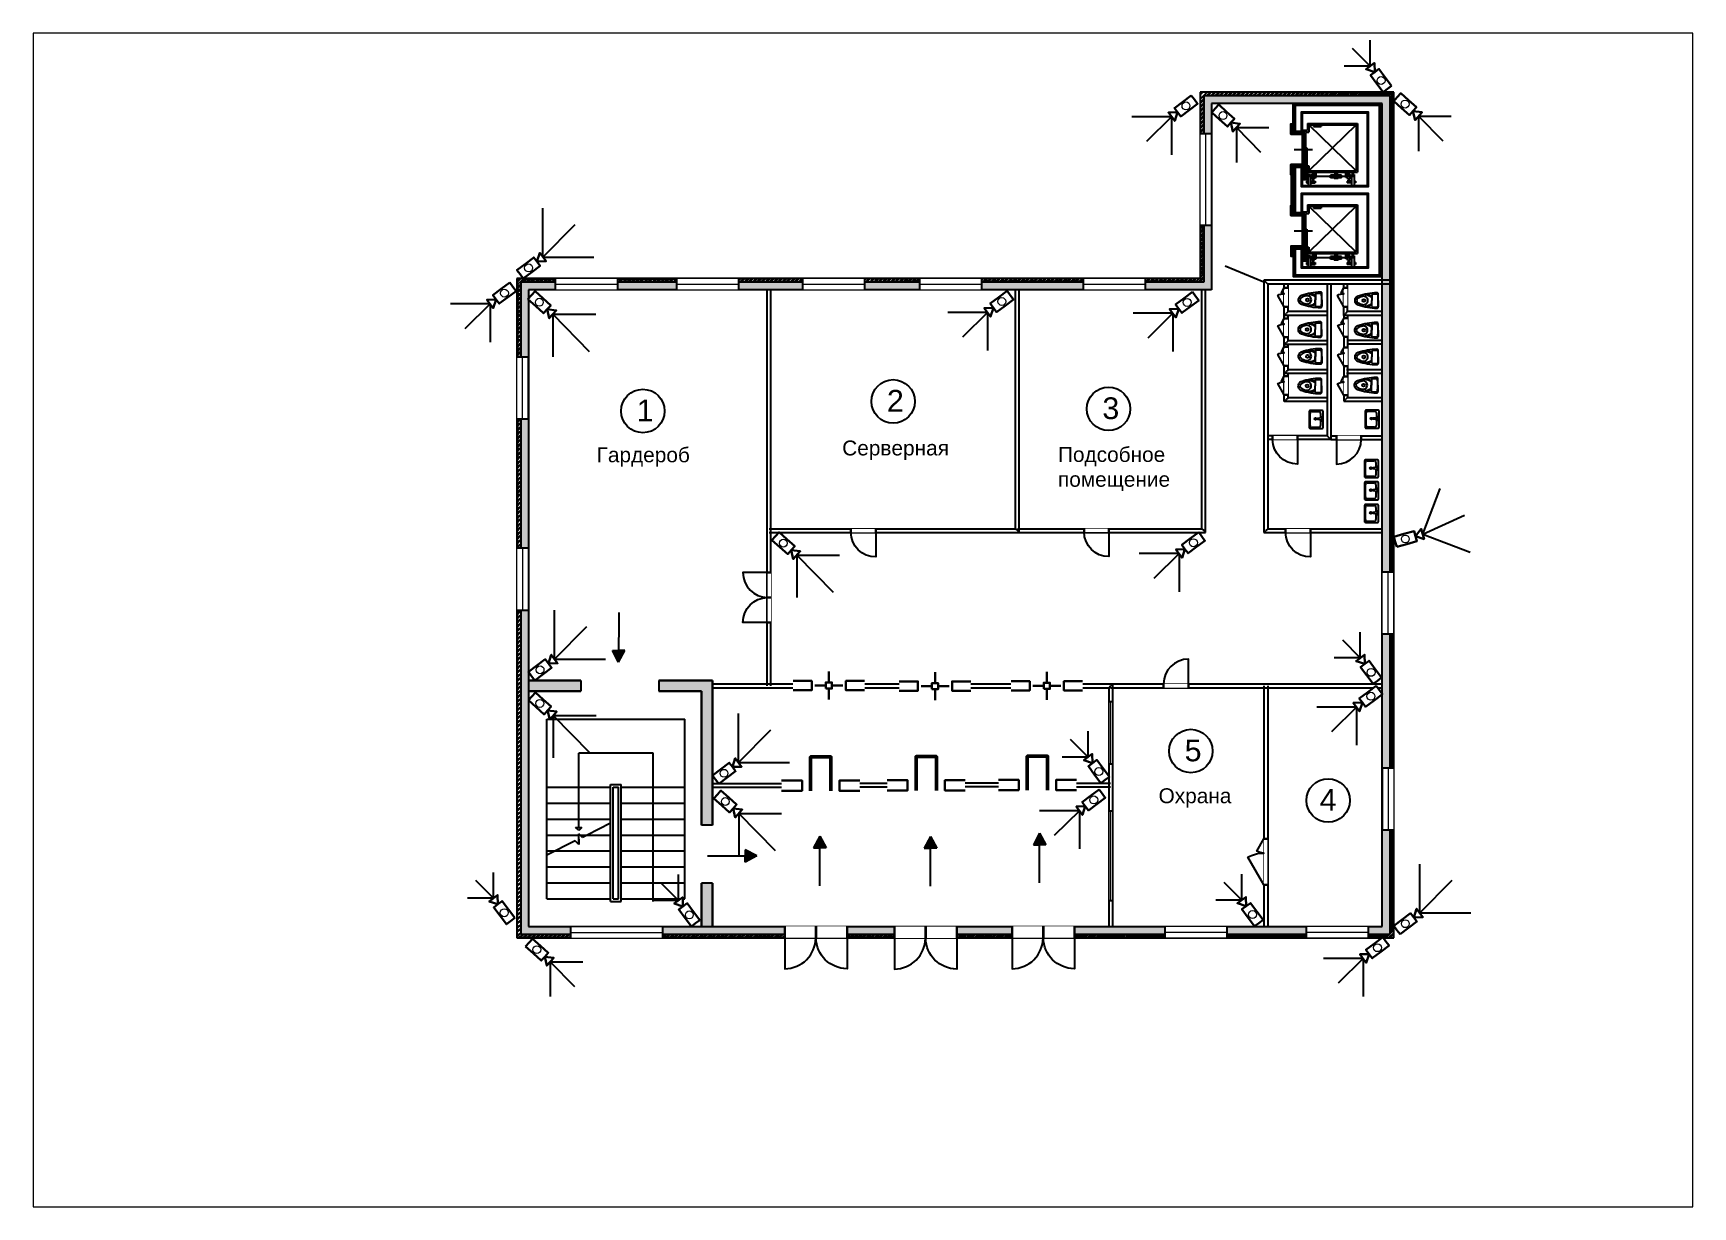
# Paper-space layout 'Лист2' of a CAD drawing. Header units: millimetres. Extents: x 30 to 267, y 21 to 189.
# The model-space entities are those that its viewports show. They can reach past a viewport. Long polylines and large blocks are cut down to what shows.
import ezdxf

# ---------------------------------------------------------------- set-up
doc = ezdxf.new("R2010")
doc.units = ezdxf.units.MM
doc.set_wipeout_variables(frame=1)
for name, pattern in [('DASHDOT', [1, 0.5, -0.25, 0, -0.25]), ('DASHDOT_axis', [24, 20, -1.5, 1, -1.5]), ('HIDDEN', [0.375, 0.25, -0.125])]:
    doc.linetypes.add(name, pattern=pattern)
doc.layers.add('_Маскировка', color=7, linetype='Continuous', lineweight=0, true_color=0xffffff)
doc.layers.add('_Стены', color=7, linetype='Continuous', lineweight=30)
doc.layers.add('тонкие', color=7, linetype='Continuous', lineweight=20)
for name, color, linetype in [('door', 7, 'Continuous'), ('Камеры', 7, 'Continuous'), ('Перегородки', 7, 'Continuous'), ('Сетка', 7, 'Continuous'), ('Стены', 7, 'Continuous')]:
    doc.layers.add(name, color=color, linetype=linetype)
doc.styles.add('DIM_FONT', font='TXT.shx', dxfattribs={"width": 0.8})
doc.styles.get("Standard").update_dxf_attribs({"font": 'arial.ttf'})
pattern_1 = [(135, (44596.471, 18008.074), (-19.31661, -19.31661), [])]

psp = doc.layouts.new('Лист2')

msp = doc.modelspace()

# ---------------------------------------------------------------- texts
at = {"layer": 'Перегородки', "attachment_point": 1}
for s, width, insert, char_height in [('2', 1100, (24600, 29410), 700), ('1', 1100, (16540, 29100), 700), ('3', 1100, (31540, 29170), 700), ('Гардероб', 3314.87, (15250, 27560), 480), ('Серверная', 3610, (23160, 27780), 480), ('Подсобное помещение', 3610, (30110, 27571), 480), ('5', 1100, (34190, 18150), 700), ('Охрана', 2500, (33350, 16580), 480), ('4', 1100, (38540, 16560), 700)]:
    msp.add_mtext_dynamic_manual_height_columns(s, width=width, gutter_width=12.5, heights=[0], dxfattribs=dict(at, insert=insert, char_height=char_height))

# ---------------------------------------------------------------- blocks, each defined once
blk = doc.blocks.new('*U9')
at = {"color": 7, "linetype": 'ByBlock', "true_color": 0xffffff}
blk.add_wipeout([(-800, 105), (0, 105), (0, -5), (-800, -5)], dxfattribs=at).dxf.layer = '_Маскировка'
at = {"linetype": 'ByBlock'}
for p, q in [((-800, 0), (-800, 100)), ((0, 0), (0, 100))]:
    blk.add_line(p, q, dxfattribs=at)
at = {"layer": 'door'}
blk.add_lwpolyline([(0, 0), (0, -800, -0.412238), (-800, -5, -1.462159)], format="xyb", dxfattribs=at)
blk = doc.blocks.new('A$C444A5E9C')
at = {"ltscale": 20}
for p, q in [((0.041, 0.566), (0.032, 0.737)), ((0.246, 0.76), (0.04, 0.76)), ((0.054, 0.554), (0.246, 0.554)), ((0.141, 0.549), (0.246, 0.549))]:
    blk.add_line(p, q, dxfattribs=at)
for p, q in [((0.246, 0.76), (0.452, 0.76)), ((0.438, 0.554), (0.246, 0.554)), ((0.35, 0.549), (0.246, 0.549)), ((0.45, 0.566), (0.459, 0.737))]:
    blk.add_line(p, q)
at = {"linetype": 'Continuous', "ltscale": 20}
blk.add_circle((0.246, 0.298), 0.0465, dxfattribs=at)
at = {"ltscale": 20}
for centre, radius, start, end in [((0.04, 0.72), 0.04, 90, 185.821), ((1.87, 0.733), 1.87, 180.5373, 199.4406), ((0.044, 0.738), 0.012, 95.8439, 183), ((0.054, 0.566), 0.0125, 183, 270), ((0.245, -1.23), 1.99, 89.9924, 95.8439), ((0.766, 0.328), 0.705, 161.2906, 178.5363), ((0.58, 0.285), 0.516, 149.7165, 173.2244), ((0.141, 0.541), 0.0075, 90, 149.7165), ((0.267, 0.158), 0.167, 196.4723, 227.6624), ((0.246, 0.137), 0.137, 228.0401, 270)]:
    blk.add_arc(centre, radius, start, end, dxfattribs=at)
for centre, radius, start, end in [((0.246, -1.23), 1.99, 84.1561, 90.0076), ((0.35, 0.541), 0.0075, 30.2835, 90), ((-0.089, 0.285), 0.516, 6.7756, 30.2835), ((-1.378, 0.733), 1.87, 340.5594, 359.4627), ((-0.275, 0.328), 0.705, 1.4637, 18.7094), ((0.438, 0.566), 0.0125, 270, 357), ((0.447, 0.738), 0.012, 357, 84.1561), ((0.452, 0.72), 0.04, 354.179, 90), ((0.246, 0.137), 0.137, 270, 311.9599), ((0.225, 0.158), 0.167, 312.3376, 343.5277)]:
    blk.add_arc(centre, radius, start, end)
at = {"linetype": 'Continuous', "ltscale": 20}
for centre, radius, start, end in [((0.246, 0.288), 0.136, 90.2368, 194.549), ((0.561, 0.349), 0.457, 192.1399, 214.2706), ((0.246, 0.129), 0.0727, 210.084, 269.4189), ((0.245, 0.288), 0.136, 345.451, 89.7632), ((0.245, 0.129), 0.0727, 270.5811, 329.916), ((-0.069, 0.349), 0.457, 325.7294, 347.8601)]:
    blk.add_arc(centre, radius, start, end, dxfattribs=at)
blk = doc.blocks.new('A$C7A17705F')
at = {"color": 0}
for p, q in [((0, 3430), (2600, 3430)), ((600, 2790), (610, 2800)), ((600, 1393), (600, 2790)), ((610, 2800), (1990, 2800)), ((1990, 2800), (2000, 2790)), ((2000, 0), (2000, 2790)), ((1200, 1472), (1200, 2200)), ((1200, 2200), (1400, 2200)), ((1400, 0), (1400, 2200)), ((0, 2150), (1200, 2150)), ((1250, 50), (1250, 2150)), ((1250, 2150), (1350, 2150)), ((1350, 50), (1350, 2150)), ((1400, 2150), (2600, 2150)), ((0, 1850), (1200, 1850)), ((1400, 1850), (2600, 1850)), ((0, 1550), (1200, 1550)), ((600, 1172), (600, 1275)), ((1200, 0), (1200, 1472)), ((1400, 1550), (2600, 1550)), ((0, 1250), (600, 1250)), ((0, 950), (1200, 950)), ((600, 1072), (600, 1172)), ((625, 1250), (757, 1250)), ((757, 1250), (1200, 1250)), ((1400, 1250), (2600, 1250)), ((1400, 950), (2600, 950)), ((0, 650), (1200, 650)), ((1400, 650), (2600, 650)), ((0, 350), (1200, 350)), ((1400, 350), (2600, 350)), ((0, 50), (1200, 50)), ((1250, 50), (1350, 50)), ((1400, 50), (2600, 50)), ((1200, 0), (1400, 0))]:
    blk.add_line(p, q, dxfattribs=at)
for p, q in [((0, 50), (0, 3430)), ((2600, 2150), (2600, 3430)), ((2600, 50), (2600, 2150)), ((540, 1393), (656, 1393)), ((598, 1335), (540, 1393)), ((656, 1393), (598, 1335)), ((669, 1206), (600, 1275)), ((1200, 1472), (757, 1250)), ((533, 1138), (0, 872)), ((600, 1072), (533, 1138)), ((600, 1172), (600, 1072)), ((757, 1250), (669, 1206))]:
    blk.add_line(p, q)
blk = doc.blocks.new('A$C564A496C')
at = {"linetype": 'ByBlock'}
for p, q in [((0, 419), (0, 31)), ((543, 450), (31, 450)), ((31, 92), (31, 307)), ((31, 0), (543, 0)), ((92, 368), (244, 368)), ((482, 31), (92, 31)), ((238, 409), (300, 409)), ((238, 389), (259, 266)), ((259, 266), (279, 266)), ((279, 266), (300, 389)), ((295, 368), (482, 368)), ((543, 307), (543, 92)), ((574, 31), (574, 419))]:
    blk.add_line(p, q, dxfattribs=at)
for centre, radius in [((218, 399), 20.5), ((269, 205), 30.7), ((269, 205), 25.7), ((320, 399), 20.5)]:
    blk.add_circle(centre, radius, dxfattribs=at)
for centre, radius, start, end in [((31, 419), 30.7, 90, 180), ((31, 31), 30.7, 180, 270), ((92, 307), 61.4, 90, 180), ((92, 92), 61.4, 180, 270), ((482, 307), 61.4, 0, 90), ((482, 92), 61.4, 270, 0), ((543, 419), 30.7, 0, 90), ((543, 31), 30.7, 270, 0)]:
    blk.add_arc(centre, radius, start, end, dxfattribs=at)
at = {"style": 'DIM_FONT', "width": 0.8, "flags": 9}
for tag in ['YSIZE', 'XSIZE']:
    blk.add_attdef(tag, (269, 450), '', height=0.5, rotation=270, dxfattribs=at)
blk = doc.blocks.new('*U18')
at = {"color": 7, "linetype": 'ByBlock', "true_color": 0xffffff}
blk.add_wipeout([(800, 117), (0, 117), (0, -5), (800, -5)], dxfattribs=at).dxf.layer = '_Маскировка'
at = {"linetype": 'ByBlock'}
for p, q in [((0, 0), (0, 112)), ((800, 0), (800, 112))]:
    blk.add_line(p, q, dxfattribs=at)
at = {"layer": 'door'}
blk.add_lwpolyline([(0, 0), (0, -800, 0.412238), (800, -5, 1.462159)], format="xyb", dxfattribs=at)
blk = doc.blocks.new('*U19')
at = {"color": 7, "linetype": 'ByBlock', "true_color": 0xffffff}
blk.add_wipeout([(-800, 105), (0, 105), (0, -5), (-800, -5)], dxfattribs=at).dxf.layer = '_Маскировка'
at = {"linetype": 'ByBlock'}
for p, q in [((-800, 0), (-800, 100)), ((0, 0), (0, 100))]:
    blk.add_line(p, q, dxfattribs=at)
at = {"layer": 'door'}
blk.add_lwpolyline([(0, 0), (0, -800, -0.412238), (-800, -5, -1.462159)], format="xyb", dxfattribs=at)
blk = doc.blocks.new('*U20')
at = {"color": 7, "linetype": 'ByBlock', "true_color": 0xffffff}
blk.add_wipeout([(-605, 115), (0, 115), (0, -5), (-605, -5)], dxfattribs=at).dxf.layer = '_Маскировка'
at = {"linetype": 'ByBlock'}
for p, q in [((-605, 0), (-605, 110)), ((0, 0), (0, 110))]:
    blk.add_line(p, q, dxfattribs=at)
at = {"layer": 'door'}
blk.add_lwpolyline([(0, 0), (-363, -210, -0.131652), (-419, 0, -0.131652), (-444, -93), (-605, 0)], format="xyb", dxfattribs=at)
blk = doc.blocks.new('турникет')
blk.add_wipeout([(0, 0), (0, 3), (23, 3), (23, 0)])
for points in [[(0, 3), (6, 3), (6, 0), (0, 0)], [(10.5, 2.5), (12.5, 2.5), (12.5, 0.5), (10.5, 0.5)], [(17, 3), (23, 3), (23, 0), (17, 0)]]:
    blk.add_wipeout(points)
at = {"color": 0, "lineweight": 30}
for points in [[(11.5, 6), (11.5, 2.5)], [(0, 0), (6, 0), (6, 3), (0, 3)], [(10.5, 1.5), (7, 1.5)], [(11.5, 0.5), (11.5, -3)], [(16, 1.5), (12.5, 1.5)], [(23, 3), (17, 3), (17, 0), (23, 0)]]:
    blk.add_lwpolyline(points, dxfattribs=at)
blk.add_lwpolyline([(10.5, 0.5), (10.5, 2.5), (12.5, 2.5), (12.5, 0.5)], close=True, dxfattribs=at)
blk = doc.blocks.new('устройство досмотра')
blk.add_wipeout([(0, 0), (0, 3), (23, 3), (23, 0)])
at = {"color": 0, "lineweight": 30}
for points in [[(0, 0), (6, 0), (6, 3), (0, 3)], [(23, 3), (17, 3), (17, 0), (23, 0)]]:
    blk.add_lwpolyline(points, dxfattribs=at)
blk.add_wipeout([(14.5, 0), (14.5, 10), (8.5, 10), (8.5, 0)])
at = {"color": 0, "lineweight": 50}
blk.add_lwpolyline([(8.5, 0), (8.5, 10), (14.5, 10), (14.5, 0)], dxfattribs=at)
blk = doc.blocks.new('*U142')
blk.add_wipeout([(-1000, 125), (1000, 125), (1000, -5), (-1000, -5)]).dxf.layer = 'тонкие'
for p, q in [((-1000, 0), (-1000, 120)), ((1000, 0), (1000, 120))]:
    blk.add_line(p, q)
at = {"layer": 'тонкие'}
for p, q in [((-1000, 120), (1000, 120)), ((-1000, 60), (1000, 60)), ((-1000, 0), (1000, 0))]:
    blk.add_line(p, q, dxfattribs=at)
blk = doc.blocks.new('*U46')
blk.add_wipeout([(-1440, 125), (1440, 125), (1440, -5), (-1440, -5)]).dxf.layer = 'тонкие'
for p, q in [((-1440, 0), (-1440, 120)), ((1440, 0), (1440, 120))]:
    blk.add_line(p, q)
at = {"layer": 'тонкие'}
for p, q in [((-1440, 120), (1440, 120)), ((-1440, 60), (1440, 60)), ((-1440, 0), (1440, 0))]:
    blk.add_line(p, q, dxfattribs=at)
blk = doc.blocks.new('*U41')
blk.add_wipeout([(-1000, 375), (1000, 375), (1000, -5), (-1000, -5)]).dxf.layer = 'тонкие'
for p, q in [((-1000, 0), (-1000, 370)), ((1000, 0), (1000, 370))]:
    blk.add_line(p, q)
at = {"layer": 'тонкие'}
for p, q in [((-1000, 370), (1000, 370)), ((-1000, 185), (1000, 185)), ((-1000, 0), (1000, 0))]:
    blk.add_line(p, q, dxfattribs=at)
blk = doc.blocks.new('*U60')
at = {"color": 7, "linetype": 'ByBlock', "true_color": 0xffffff}
blk.add_wipeout([(-800, -105), (0, -105), (0, 5), (-800, 5)], dxfattribs=at).dxf.layer = '_Маскировка'
at = {"linetype": 'ByBlock'}
for p, q in [((-800, 0), (-800, -100)), ((0, 0), (0, -100))]:
    blk.add_line(p, q, dxfattribs=at)
at = {"layer": 'door'}
blk.add_lwpolyline([(0, 0), (0, 800, 0.412238), (-800, 5, 1.462159)], format="xyb", dxfattribs=at)
blk = doc.blocks.new('*U59')
at = {"color": 7, "linetype": 'ByBlock', "true_color": 0xffffff}
blk.add_wipeout([(800, -105), (0, -105), (0, 5), (800, 5)], dxfattribs=at).dxf.layer = '_Маскировка'
at = {"linetype": 'ByBlock'}
for p, q in [((0, 0), (0, -100)), ((800, 0), (800, -100))]:
    blk.add_line(p, q, dxfattribs=at)
at = {"layer": 'door'}
blk.add_lwpolyline([(0, 0), (0, 800, -0.412238), (800, 5, -1.462159)], format="xyb", dxfattribs=at)
blk = doc.blocks.new('*U65')
blk.add_wipeout([(-1480, 375), (1480, 375), (1480, -5), (-1480, -5)]).dxf.layer = 'тонкие'
for p, q in [((-1480, 0), (-1480, 370)), ((1480, 0), (1480, 370))]:
    blk.add_line(p, q)
at = {"layer": 'тонкие'}
for p, q in [((-1480, 370), (1480, 370)), ((-1480, 185), (1480, 185)), ((-1480, 0), (1480, 0))]:
    blk.add_line(p, q, dxfattribs=at)
blk = doc.blocks.new('*U72')
at = {"color": 7, "linetype": 'ByBlock', "true_color": 0xffffff}
blk.add_wipeout([(-1480, 115), (0, 115), (0, -5), (-1480, -5)], dxfattribs=at).dxf.layer = '_Маскировка'
at = {"linetype": 'ByBlock'}
for p, q in [((-1480, 0), (-1480, 110)), ((0, 0), (0, 110))]:
    blk.add_line(p, q, dxfattribs=at)
at = {"layer": 'door'}
blk.add_lwpolyline([(0, 0), (-889, -513, -0.131652), (-1026, 0, -0.131652), (-1087, -227), (-1480, 0)], format="xyb", dxfattribs=at)
blk = doc.blocks.new('*U90')
at = {"color": 7, "linetype": 'ByBlock', "true_color": 0xffffff}
blk.add_wipeout([(-800, 105), (0, 105), (0, -5), (-800, -5)], dxfattribs=at).dxf.layer = '_Маскировка'
at = {"linetype": 'ByBlock'}
for p, q in [((-800, 0), (-800, 100)), ((0, 0), (0, 100))]:
    blk.add_line(p, q, dxfattribs=at)
at = {"layer": 'door'}
blk.add_lwpolyline([(0, 0), (0, -800, -0.412238), (-800, -5, -1.462159)], format="xyb", dxfattribs=at)
blk = doc.blocks.new('*U96')
at = {"color": 7, "linetype": 'ByBlock', "true_color": 0xffffff}
blk.add_wipeout([(-800, -120), (0, -120), (0, 5), (-800, 5)], dxfattribs=at).dxf.layer = '_Маскировка'
at = {"linetype": 'ByBlock'}
for p, q in [((-800, 0), (-800, -115)), ((0, 0), (0, -115))]:
    blk.add_line(p, q, dxfattribs=at)
at = {"layer": 'door'}
blk.add_lwpolyline([(0, 0), (0, 800, 0.412238), (-800, 5, 1.462159)], format="xyb", dxfattribs=at)
blk = doc.blocks.new('*U118')
at = {"color": 7, "linetype": 'ByBlock', "true_color": 0xffffff}
blk.add_wipeout([(-1000, 365), (0, 365), (0, -5), (-1000, -5)], dxfattribs=at).dxf.layer = '_Маскировка'
at = {"linetype": 'ByBlock'}
for p, q in [((-1000, 0), (-1000, 360)), ((0, 0), (0, 360))]:
    blk.add_line(p, q, dxfattribs=at)
at = {"layer": 'door'}
blk.add_lwpolyline([(0, 0), (0, -1000, -0.412238), (-1000, -7, -1.462159)], format="xyb", dxfattribs=at)
blk = doc.blocks.new('*U122')
at = {"color": 7, "linetype": 'ByBlock', "true_color": 0xffffff}
blk.add_wipeout([(1000, 365), (0, 365), (0, -5), (1000, -5)], dxfattribs=at).dxf.layer = '_Маскировка'
at = {"linetype": 'ByBlock'}
for p, q in [((0, 0), (0, 360)), ((1000, 0), (1000, 360))]:
    blk.add_line(p, q, dxfattribs=at)
at = {"layer": 'door'}
blk.add_lwpolyline([(0, 0), (0, -1000, 0.412238), (1000, -7, 1.462159)], format="xyb", dxfattribs=at)
blk = doc.blocks.new('видеокамера с поворотным устройством')
blk.add_wipeout([(0, 2), (8, 2), (8, -2), (0, -2)])
blk.add_wipeout([(8, 0), (10.85, 2), (10.85, -2)])
at = {"color": 0, "lineweight": 30}
blk.add_lwpolyline([(0, -2), (0, 0), (0, 2), (4, 2), (8, 2), (8, 0), (8, -2), (4, -2)], close=True, dxfattribs=at)
blk.add_lwpolyline([(8, 0), (10.85, -2), (10.85, 2), (8, 0)], dxfattribs=at)
at = {"color": 0, "lineweight": 20}
blk.add_circle((4, 0), 1.5, dxfattribs=at)

# ---------------------------------------------------------------- hatches: boundary and pattern name
at = {"linetype": 'Continuous'}
h = msp.add_hatch(dxfattribs=at)
h.set_pattern_fill('ANSI31', color=256, scale=218.542481, angle=-270, style=0)
h.set_pattern_definition([(225, (44596.471, 53683.976), (-19.31661, 19.31661), [])])
h.paths.add_polyline_path([(37612, 37977), (37689, 37977), (37716, 37977), (37716, 37718), (37989, 37718), (37989, 37649), (37612, 37649)])
h = msp.add_hatch(dxfattribs=at)
h.set_pattern_fill('ANSI31', color=256, scale=218.542481, angle=-270, style=0)
h.set_pattern_definition([(135, (44596.471, 20630.584), (-19.31661, -19.31661), [])])
h.paths.add_polyline_path([(37612, 36338), (37689, 36338), (37716, 36338), (37716, 36596), (37989, 36596), (37989, 36666), (37612, 36666)])
h = msp.add_hatch(dxfattribs=at)
h.set_pattern_fill('ANSI31', color=256, scale=218.542481, angle=-270, style=0)
h.set_pattern_definition(pattern_1)
h.paths.add_polyline_path([(37689, 36004), (37689, 36338), (37634, 36338), (37634, 35354), (37689, 35354)])
h.paths.add_polyline_path([(37689, 35354), (37716, 35354), (37716, 35688), (37689, 35688)])
h.paths.add_polyline_path([(37716, 36004), (37689, 36004), (37689, 35688), (37716, 35688)])
h.paths.add_polyline_path([(37689, 36004), (37716, 36004), (37716, 36338), (37689, 36338)])
h = msp.add_hatch(dxfattribs=at)
h.set_pattern_fill('ANSI31', color=256, scale=218.542481, angle=-270, style=0)
h.set_pattern_definition([(225, (44596.471, 51061.466), (-19.31661, 19.31661), [])])
h.paths.add_polyline_path([(37612, 35354), (37689, 35354), (37716, 35354), (37716, 35096), (37989, 35096), (37989, 35026), (37612, 35026)])
h = msp.add_hatch(dxfattribs=at)
h.set_pattern_fill('ANSI31', color=256, scale=218.542481, angle=-270, style=0)
h.set_pattern_definition(pattern_1)
h.paths.add_polyline_path([(37612, 33715), (37689, 33715), (37716, 33715), (37716, 33974), (37989, 33974), (37989, 34043), (37612, 34043)])
at = {"layer": 'Сетка'}
h = msp.add_hatch(dxfattribs=at)
h.set_pattern_fill('ANSI36', color=256, scale=10)
h.paths.add_polyline_path([(40805, 38880), (34805, 38880), (34805, 32880), (12805, 32880), (12805, 11880), (40805, 11880)])
h.paths.add_polyline_path([(13055, 32630), (35055, 32630), (35055, 38630), (40555, 38630), (40555, 12130), (13055, 12130)], flags=16)
h.paths.add_polyline_path([(37689, 33065), (37689, 33715), (37612, 33715), (37612, 34043), (37989, 34043), (37989, 35026), (37612, 35026), (37612, 35354), (37634, 35354), (37634, 36338), (37612, 36338), (37612, 36666), (37716, 36666), (37989, 36666), (37989, 37649), (37612, 37649), (37612, 37977), (37689, 37977), (37689, 38627), (37752, 38627), (40513, 38627), (40514, 33065), (37738, 33065)], flags=0)
h.paths.add_polyline_path([(37989, 34043), (37989, 35026), (37989, 35104), (37716, 35104), (37716, 35688), (37689, 35688), (37689, 36338), (37612, 36338), (37612, 36666), (37716, 36666), (37989, 36666), (37989, 37649), (37989, 38332), (40065, 38332), (40065, 35983), (37989, 35983), (37989, 36597), (37716, 36597), (37716, 35688), (37749, 35688), (37749, 36573), (37956, 36573), (37956, 35950), (40098, 35950), (40098, 38365), (37956, 38365), (37956, 37746), (37749, 37746), (37749, 38572), (40470, 38572), (40470, 33120), (37749, 33120), (37749, 33945), (37956, 33945), (37956, 33327), (40098, 33327), (40098, 35742), (37956, 35742), (37956, 35125), (37749, 35125), (37749, 35688), (37716, 35688), (37716, 35104), (37989, 35104), (37989, 35709), (40065, 35709), (40065, 33360), (37989, 33360)], flags=0)
h.paths.add_polyline_path([(38020, 35116), (38108, 35116), (38108, 35093), (38189, 35093), (38189, 35322), (39719, 35322), (39719, 33846), (38189, 33846), (38189, 34005), (38145, 34005), (38145, 33803), (38364, 33803), (38364, 33803), (38430, 33803), (39382, 33803), (39382, 33803), (39448, 33803), (39762, 33803), (39448, 33803), (39448, 33743), (39450, 33743), (39450, 33661), (39567, 33661), (39567, 33688), (39567, 33726), (39649, 33726), (39649, 33508), (39693, 33508), (39693, 33453), (39649, 33453), (39649, 33661), (39567, 33661), (39567, 33634), (39567, 33453), (39419, 33453), (39419, 33508), (39567, 33508), (39567, 33661), (39507, 33661), (39450, 33661), (39450, 33628), (39382, 33628), (39382, 33661), (39245, 33661), (39245, 33618), (39133, 33618), (39133, 33590), (39002, 33590), (39002, 33618), (38890, 33618), (38890, 33661), (38430, 33661), (38430, 33628), (38362, 33628), (38362, 33661), (38245, 33661), (38245, 33634), (38245, 33508), (38392, 33508), (38392, 33453), (38245, 33453), (38245, 33661), (38163, 33661), (38163, 33453), (38119, 33453), (38119, 33508), (38163, 33508), (38163, 33661), (38145, 33661), (38145, 33553), (38020, 33553)], flags=0)
h.paths.add_polyline_path([(38087, 34587), (38130, 34587), (38130, 34012), (38087, 34012)], flags=0)
h.paths.add_polyline_path([(38087, 33568), (38087, 34005), (38130, 34005), (38130, 33568)], flags=0)
h.paths.add_polyline_path([(38034, 34570), (38034, 35068), (38078, 35068), (38078, 34570)], flags=0)
h.paths.add_polyline_path([(38020, 37739), (38020, 37770), (38145, 37770), (38145, 37989), (39762, 37989), (39762, 36425), (39448, 36425), (39448, 36366), (39450, 36366), (39450, 36284), (39567, 36284), (39567, 36311), (39567, 36348), (39649, 36348), (39649, 36130), (39693, 36130), (39693, 36076), (39649, 36076), (39649, 36284), (39567, 36284), (39567, 36257), (39567, 36076), (39419, 36076), (39419, 36130), (39567, 36130), (39567, 36284), (39507, 36284), (39450, 36284), (39450, 36251), (39382, 36251), (39382, 36284), (39245, 36284), (39245, 36240), (39133, 36240), (39133, 36213), (39002, 36213), (39002, 36240), (38890, 36240), (38890, 36284), (38430, 36284), (38430, 36251), (38362, 36251), (38362, 36284), (38245, 36284), (38245, 36257), (38245, 36130), (38392, 36130), (38392, 36076), (38245, 36076), (38245, 36284), (38163, 36284), (38163, 36076), (38119, 36076), (38119, 36130), (38163, 36130), (38163, 36284), (38145, 36284), (38145, 36175), (38020, 36175)], flags=0)
h.paths.add_polyline_path([(38087, 37209), (38130, 37209), (38130, 36634), (38087, 36634)], flags=0)
h.paths.add_polyline_path([(38034, 36188), (38034, 36625), (38078, 36625), (38078, 36188)], flags=0)
h.paths.add_polyline_path([(38087, 36190), (38087, 36627), (38130, 36627), (38130, 36190)], flags=0)
h.paths.add_polyline_path([(38189, 36469), (38954, 37207), (38189, 37945), (39719, 37945), (39719, 36469)], flags=0)
h.paths.add_polyline_path([(38034, 37192), (38034, 37690), (38078, 37690), (38078, 37192)], flags=0)
h.paths.add_polyline_path([(39002, 33705), (39002, 33732), (39133, 33732), (39133, 33705)], flags=0)
h.paths.add_polyline_path([(39002, 36327), (39002, 36355), (39133, 36355), (39133, 36327)], flags=0)
at = {"layer": 'Стены'}
h = msp.add_hatch(dxfattribs=at)
h.set_pattern_fill('ANSI32', color=256, scale=10)
h.set_pattern_definition([(45, (-559573020.43, -453748489.9), (-67.351920908, 67.351920908), []), (45, (-559572975.53, -453748489.9), (-67.351920908, 67.351920908), [])])
h.paths.add_polyline_path([(12805, 32880), (12805, 11880), (40805, 11880), (40805, 38880), (34805, 38880), (34805, 32880)], flags=16)
h.paths.add_polyline_path([(12685, 11760), (40925, 11760), (40925, 39000), (34685, 39000), (34685, 33000), (12685, 33000)])
h.paths.add_polyline_path([(13055, 32630), (35055, 32630), (35055, 38630), (40555, 38630), (40555, 12130), (13055, 12130)], flags=0)
at = {"layer": 'Стены', "true_color": 0x2776bb}
h = msp.add_hatch(color=152, dxfattribs=at)
h.dxf.hatch_style = 1
h.paths.add_polyline_path([(16160, 21020), (15960, 21020), (15959, 20645)])
h.paths.add_polyline_path([(15960, 21020), (15760, 21020), (15959, 20645)])
at = {"layer": 'Стены'}
h = msp.add_hatch(dxfattribs=at)
h.set_pattern_fill('ANSI36', color=256, scale=10)
h.set_pattern_definition([(45, (-559573020.43, -453748489.896), (16.837980227, 61.7392608324), [79.375, -15.875, 0, -15.875])])
h.paths.add_polyline_path([(18980, 13520), (18630, 13520), (18630, 12130), (18980, 12130)])
h.paths.add_polyline_path([(14740, 19705), (14740, 20055), (13055, 20055), (13055, 19705)])
h.paths.add_polyline_path([(17250, 20055), (17250, 19705), (18630, 19705), (18630, 15390), (18980, 15390), (18980, 20055)])
at = {"layer": 'Стены', "true_color": 0x2776bb}
h = msp.add_hatch(color=152, dxfattribs=at)
h.dxf.hatch_style = 1
h.paths.add_polyline_path([(22240, 14663), (22440, 14663), (22440, 15038)])
h.paths.add_polyline_path([(22440, 14663), (22640, 14663), (22440, 15038)])
h = msp.add_hatch(color=152, dxfattribs=at)
h.dxf.hatch_style = 1
h.paths.add_polyline_path([(25805, 14649), (26005, 14649), (26005, 15024)])
h.paths.add_polyline_path([(26005, 14649), (26205, 14649), (26005, 15024)])
h = msp.add_hatch(color=152, dxfattribs=at)
h.dxf.hatch_style = 1
h.paths.add_polyline_path([(29320, 14759), (29520, 14759), (29520, 15134)])
h.paths.add_polyline_path([(29520, 14759), (29720, 14759), (29520, 15134)])
h = msp.add_hatch(color=152, dxfattribs=at)
h.dxf.hatch_style = 1
h.paths.add_polyline_path([(20040, 14600), (20040, 14400), (20415, 14400)])
h.paths.add_polyline_path([(20040, 14400), (20040, 14200), (20415, 14400)])

# ---------------------------------------------------------------- linework, layer by layer
at = {"linetype": 'Continuous'}
for p, q in [((37716, 38460), (37716, 38627)), ((37716, 38605), (37716, 37721)), ((37716, 38605), (40513, 38605)), ((37612, 37977), (37716, 37977)), ((38145, 37989), (38145, 37770)), ((38145, 37989), (39762, 37989)), ((39762, 37989), (39762, 36425)), ((37612, 37649), (37989, 37649)), ((37612, 37649), (37989, 37649)), ((37716, 37721), (37989, 37721)), ((37989, 37649), (37716, 37649)), ((37716, 37649), (37989, 37649)), ((37716, 37649), (37989, 37649)), ((37989, 37649), (37716, 37649)), ((37716, 37649), (37989, 37649)), ((37716, 37649), (37989, 37649)), ((37989, 36666), (37989, 37649)), ((38020, 37739), (38020, 37770)), ((38020, 37770), (38145, 37770)), ((38020, 37739), (38020, 36175)), ((38108, 37739), (38020, 37739)), ((38078, 37690), (38034, 37690)), ((38034, 37690), (38034, 37192)), ((38078, 37690), (38078, 37192)), ((38108, 37715), (38108, 37739)), ((38108, 37715), (38189, 37715)), ((39719, 37945), (38189, 36469)), ((38189, 37945), (39719, 36469)), ((38189, 37945), (38189, 37715)), ((38189, 37945), (39719, 37945)), ((38343, 37945), (38343, 37890)), ((38343, 37890), (38583, 37890)), ((38583, 37945), (38583, 37890)), ((39719, 37945), (39719, 36469)), ((37716, 37157), (38304, 37157)), ((38078, 37192), (38034, 37192)), ((38087, 37209), (38087, 36634)), ((38087, 37209), (38130, 37209)), ((38130, 37209), (38130, 36634)), ((37612, 36666), (37716, 36666)), ((37716, 36666), (37612, 36666)), ((37716, 36666), (37612, 36666)), ((37716, 36666), (37989, 36666)), ((37989, 36666), (37716, 36666)), ((37716, 36666), (37989, 36666)), ((37716, 36666), (37989, 36666)), ((37716, 36666), (37989, 36666)), ((37716, 36666), (37989, 36666)), ((37716, 36597), (37989, 36597)), ((38087, 36634), (38130, 36634)), ((38145, 36628), (38145, 36425)), ((38145, 36628), (38189, 36628)), ((38145, 36425), (38145, 36175)), ((38145, 36425), (39762, 36425)), ((38189, 36628), (38189, 36469)), ((38189, 36469), (39719, 36469)), ((38296, 36366), (38362, 36366)), ((38296, 36301), (38296, 36366)), ((38362, 36202), (38362, 36366)), ((38364, 36425), (38430, 36425)), ((38364, 36251), (38364, 36425)), ((38430, 36251), (38430, 36425)), ((39002, 36327), (39002, 36355)), ((39133, 36355), (39002, 36355)), ((39133, 36327), (39133, 36355)), ((39448, 36425), (39382, 36425)), ((39382, 36251), (39382, 36425)), ((39448, 36251), (39448, 36425)), ((39515, 36366), (39450, 36366)), ((39450, 36202), (39450, 36366)), ((39515, 36301), (39515, 36366)), ((37612, 36338), (37716, 36338)), ((37634, 35354), (37634, 36338)), ((37989, 35983), (40065, 35983)), ((38145, 36175), (38020, 36175)), ((38119, 36130), (38119, 36076)), ((38119, 36130), (38163, 36130)), ((38119, 36076), (38163, 36076)), ((38163, 36348), (38163, 35983)), ((38163, 36348), (38245, 36348)), ((38245, 36348), (38245, 35983)), ((38245, 36311), (38245, 36257)), ((38245, 36284), (38305, 36284)), ((38245, 36130), (38392, 36130)), ((38245, 36076), (38392, 36076)), ((38296, 36267), (38296, 36202)), ((38296, 36202), (38362, 36202)), ((38305, 36311), (38305, 36257)), ((38364, 36251), (38430, 36251)), ((38392, 36130), (38392, 36076)), ((38890, 36240), (38890, 36327)), ((39245, 36327), (38890, 36327)), ((39245, 36311), (38890, 36311)), ((39245, 36256), (38890, 36256)), ((39245, 36240), (38890, 36240)), ((39002, 36240), (39002, 36213)), ((39133, 36213), (39002, 36213)), ((39133, 36240), (39133, 36213)), ((39245, 36240), (39245, 36327)), ((39448, 36251), (39382, 36251)), ((39567, 36130), (39419, 36130)), ((39419, 36130), (39419, 36076)), ((39567, 36076), (39419, 36076)), ((39515, 36202), (39450, 36202)), ((39507, 36311), (39507, 36257)), ((39567, 36284), (39507, 36284)), ((39515, 36267), (39515, 36202)), ((39567, 36348), (39567, 35983)), ((39649, 36348), (39567, 36348)), ((39567, 36311), (39567, 36257)), ((39649, 36348), (39649, 35983)), ((39693, 36130), (39649, 36130)), ((39693, 36076), (39649, 36076)), ((39693, 36130), (39693, 36076)), ((37612, 35354), (37716, 35354)), ((37989, 35709), (40065, 35709)), ((38145, 35366), (39762, 35366)), ((38145, 35366), (38145, 35147)), ((38189, 35322), (39719, 35322)), ((39719, 35322), (38189, 33846)), ((38189, 35322), (39719, 33846)), ((38189, 35322), (38189, 35093)), ((38343, 35322), (38343, 35268)), ((38583, 35322), (38583, 35268)), ((39719, 35322), (39719, 33846)), ((39762, 35366), (39762, 33803)), ((37716, 35026), (37612, 35026)), ((37716, 35026), (37612, 35026)), ((37612, 35026), (37716, 35026)), ((37612, 35026), (37989, 35026)), ((37612, 35026), (37989, 35026)), ((37716, 35104), (37989, 35104)), ((37716, 35095), (37989, 35095)), ((37716, 35026), (37989, 35026)), ((37716, 35026), (37989, 35026)), ((37716, 35026), (37989, 35026)), ((37716, 35026), (37989, 35026)), ((37989, 35026), (37716, 35026)), ((37716, 35026), (37989, 35026)), ((37989, 35026), (37989, 34043)), ((38020, 35147), (38145, 35147)), ((38020, 35116), (38020, 33553)), ((38108, 35116), (38020, 35116)), ((38078, 35068), (38034, 35068)), ((38034, 35068), (38034, 34570)), ((38078, 35068), (38078, 34570)), ((38108, 35093), (38108, 35116)), ((38108, 35093), (38189, 35093)), ((38343, 35268), (38583, 35268)), ((37716, 34535), (38304, 34535)), ((37716, 34535), (38304, 34535)), ((38078, 34570), (38034, 34570)), ((38087, 34587), (38087, 34012)), ((38087, 34587), (38130, 34587)), ((38130, 34587), (38130, 34012)), ((37612, 34043), (37989, 34043)), ((37612, 33715), (37716, 33715)), ((37716, 33065), (37716, 33974)), ((38087, 34012), (38130, 34012)), ((38145, 34005), (38145, 33803)), ((38145, 34005), (38189, 34005)), ((38145, 33803), (39762, 33803)), ((38145, 33803), (38145, 33553)), ((38163, 33726), (38163, 33360)), ((38163, 33726), (38245, 33726)), ((38189, 34005), (38189, 33846)), ((38189, 33846), (39719, 33846)), ((38245, 33726), (38245, 33360)), ((38245, 33688), (38245, 33634)), ((38296, 33743), (38362, 33743)), ((38296, 33678), (38296, 33743)), ((38305, 33688), (38305, 33634)), ((38362, 33579), (38362, 33743)), ((38364, 33803), (38430, 33803)), ((38364, 33628), (38364, 33803)), ((38430, 33628), (38430, 33803)), ((38890, 33618), (38890, 33705)), ((39245, 33705), (38890, 33705)), ((39245, 33689), (38890, 33689)), ((39002, 33705), (39002, 33732)), ((39133, 33732), (39002, 33732)), ((39133, 33705), (39133, 33732)), ((39245, 33618), (39245, 33705)), ((39382, 33628), (39382, 33803)), ((39448, 33803), (39382, 33803)), ((39448, 33628), (39448, 33803)), ((39450, 33579), (39450, 33743)), ((39515, 33743), (39450, 33743)), ((39507, 33688), (39507, 33634)), ((39515, 33678), (39515, 33743)), ((39567, 33726), (39567, 33360)), ((39649, 33726), (39567, 33726)), ((39567, 33688), (39567, 33634)), ((39649, 33726), (39649, 33360)), ((38145, 33553), (38020, 33553)), ((38119, 33508), (38163, 33508)), ((38119, 33508), (38119, 33453)), ((38119, 33453), (38163, 33453)), ((38245, 33661), (38305, 33661)), ((38245, 33508), (38392, 33508)), ((38245, 33453), (38392, 33453)), ((38296, 33644), (38296, 33579)), ((38296, 33579), (38362, 33579)), ((38364, 33628), (38430, 33628)), ((38392, 33508), (38392, 33453)), ((39245, 33634), (38890, 33634)), ((39245, 33618), (38890, 33618)), ((39002, 33618), (39002, 33590)), ((39133, 33590), (39002, 33590)), ((39133, 33618), (39133, 33590)), ((39448, 33628), (39382, 33628)), ((39567, 33508), (39419, 33508)), ((39419, 33508), (39419, 33453)), ((39567, 33453), (39419, 33453)), ((39515, 33579), (39450, 33579)), ((39567, 33661), (39507, 33661)), ((39515, 33644), (39515, 33579)), ((39693, 33508), (39649, 33508)), ((39693, 33453), (39649, 33453)), ((39693, 33508), (39693, 33453)), ((37716, 33087), (40502, 33087)), ((37716, 33087), (40502, 33087))]:
    msp.add_line(p, q, dxfattribs=at)
at = {"linetype": 'HIDDEN'}
for p, q in [((38034, 36625), (38034, 36188)), ((38078, 36625), (38034, 36625)), ((38078, 36625), (38078, 36188)), ((38087, 36627), (38087, 36190)), ((38087, 36627), (38130, 36627)), ((38130, 36627), (38130, 36190)), ((38078, 36188), (38034, 36188)), ((38087, 36190), (38130, 36190)), ((38078, 34003), (38034, 34003)), ((38078, 34003), (38078, 33566)), ((38087, 34005), (38087, 33568)), ((38087, 34005), (38130, 34005)), ((38130, 34005), (38130, 33568)), ((38078, 33566), (38034, 33566)), ((38087, 33568), (38130, 33568)), ((37738, 33065), (40514, 33065))]:
    msp.add_line(p, q, dxfattribs=at)
at = {"linetype": 'DASHDOT', "ltscale": 0.08}
for p, q in [((39665, 36284), (37998, 36284)), ((39665, 33661), (37998, 33661))]:
    msp.add_line(p, q, dxfattribs=at)
at = {"linetype": 'Continuous'}
for points in [[(37989, 37649), (37612, 37649), (37612, 37977), (37689, 37977), (37689, 38627), (37752, 38627)], [(37716, 33065), (40514, 33065), (40513, 38627), (37689, 38627)], [(37989, 37649), (37989, 38332), (40065, 38332), (40065, 35983)], [(37989, 36666), (37612, 36666), (37612, 36338), (37689, 36338), (37689, 35688), (37749, 35688)], [(37612, 36338), (37612, 36666)], [(37716, 35104), (37716, 36597)], [(37989, 35983), (37989, 36666)], [(37989, 35026), (37612, 35026), (37612, 35354), (37689, 35354), (37689, 36004), (37749, 36004)], [(37612, 35026), (37612, 35354)], [(40065, 35709), (40065, 33360), (37989, 33360), (37989, 34043)], [(37989, 35026), (37989, 35709)], [(37989, 34043), (37612, 34043), (37612, 33715), (37689, 33715), (37689, 33065), (37752, 33065)], [(40514, 33087), (37716, 33087), (37716, 33974), (37989, 33974)], [(37716, 33087), (40502, 33087)]]:
    msp.add_lwpolyline(points, dxfattribs=at)
msp.add_lwpolyline([(37749, 33945), (37749, 33120), (40470, 33120), (40470, 38572), (37749, 38572), (37749, 37746), (37956, 37746), (37956, 38365), (40098, 38365), (40098, 35950), (37956, 35950), (37956, 36573), (37749, 36573), (37749, 35125), (37956, 35125), (37956, 35742), (40098, 35742), (40098, 33327), (37956, 33327), (37956, 33945)], close=True, dxfattribs=at)
at = {"linetype": 'HIDDEN'}
for points in [[(40065, 35983), (37989, 35983), (37989, 38332), (40065, 38332)], [(40065, 33360), (37989, 33360), (37989, 35709), (40065, 35709)]]:
    msp.add_lwpolyline(points, close=True, dxfattribs=at)
at = {"layer": '_Стены'}
for p, q in [((14740, 20055), (13055, 20055)), ((18980, 20055), (17250, 20055)), ((18980, 15390), (18980, 20055)), ((14740, 19705), (13055, 19705)), ((18630, 19705), (17250, 19705)), ((18630, 15390), (18630, 19705)), ((18630, 12130), (18630, 13520)), ((18980, 12130), (18980, 13520))]:
    msp.add_line(p, q, dxfattribs=at)
at = {"layer": 'Перегородки'}
for p, q in [((20745, 19880), (20745, 32630)), ((20865, 19880), (20865, 32630)), ((28745, 24940), (28745, 32630)), ((28865, 24820), (28865, 32630)), ((34745, 24940), (34745, 32630)), ((34865, 24820), (34865, 32630)), ((40805, 32940), (36745, 32940)), ((36745, 32940), (36745, 24820)), ((36745, 32940), (36805, 32880)), ((36865, 32820), (36805, 32880)), ((40805, 32820), (36865, 32820)), ((36865, 32820), (36865, 24940)), ((37400, 31810), (37400, 32820)), ((37520, 31930), (37520, 32820)), ((38775, 32820), (38780, 27930)), ((38895, 32820), (38900, 27810)), ((39320, 31810), (39320, 32820)), ((39440, 31930), (39440, 32820)), ((37399, 30870), (37400, 31810)), ((37400, 31810), (37460, 31870)), ((38776, 31810), (37400, 31810)), ((37520, 31930), (37460, 31870)), ((37519, 30990), (37520, 31810)), ((38776, 31930), (37520, 31930)), ((39320, 31810), (39380, 31870)), ((40555, 31810), (39320, 31810)), ((39320, 31810), (39320, 29050)), ((39440, 31930), (39380, 31870)), ((40555, 31930), (39440, 31930)), ((39440, 31810), (39440, 29170)), ((37399, 30870), (37459, 30930)), ((38777, 30870), (37399, 30870)), ((37399, 29940), (37400, 30870)), ((37519, 30990), (37459, 30930)), ((38777, 30990), (37519, 30990)), ((37519, 30060), (37520, 30870)), ((40560, 31000), (39410, 31000)), ((40560, 30880), (39410, 30880)), ((37399, 29940), (37459, 30000)), ((38778, 29940), (37399, 29940)), ((37400, 29040), (37400, 29940)), ((37519, 30060), (37459, 30000)), ((38778, 30060), (37519, 30060)), ((37520, 29160), (37520, 29940)), ((40560, 30060), (39400, 30060)), ((40560, 29940), (39400, 29940)), ((37400, 29040), (37460, 29100)), ((38778, 29040), (37400, 29040)), ((37520, 29160), (37460, 29100)), ((38778, 29160), (37520, 29160)), ((39320, 29050), (39380, 29110)), ((39320, 29050), (40560, 29050)), ((39440, 29170), (39380, 29110)), ((39440, 29170), (40560, 29170)), ((38780, 27930), (36865, 27930)), ((38900, 27810), (36865, 27810)), ((38780, 27930), (38840, 27870)), ((38900, 27810), (38840, 27870)), ((38900, 27932), (40555, 27932)), ((38900, 27812), (40555, 27812)), ((20805, 24940), (28745, 24940)), ((20805, 24820), (28865, 24820)), ((28745, 24940), (28805, 24880)), ((28805, 24940), (34745, 24940)), ((28865, 24820), (28805, 24880)), ((28805, 24820), (34865, 24820)), ((34745, 24940), (34805, 24880)), ((34865, 24820), (34805, 24880)), ((36745, 24820), (36805, 24880)), ((36745, 24820), (40555, 24820)), ((36865, 24940), (36805, 24880)), ((36865, 24940), (40555, 24940)), ((18980, 19940), (31865, 19940)), ((18980, 19820), (31745, 19820)), ((31745, 19820), (31805, 19880)), ((31745, 19820), (31745, 12130)), ((31865, 19940), (31805, 19880)), ((31805, 19940), (40555, 19940)), ((31805, 19820), (40555, 19820)), ((31865, 19940), (31865, 12130)), ((36745, 19880), (36745, 12130)), ((36865, 19880), (36865, 12130))]:
    msp.add_line(p, q, dxfattribs=at)
for points in [[(14740, 20055), (14740, 19705)], [(17250, 20055), (17250, 19705)]]:
    msp.add_lwpolyline(points, dxfattribs=at)
for centre in [(16740, 28730), (24800, 29040), (31740, 28800), (34390, 17780), (38810, 16190)]:
    msp.add_circle(centre, 700, dxfattribs=at)
at = {"layer": 'Сетка'}
for points in [[(36740, 32880), (35490, 33400)], [(18980, 15390), (18630, 15390)], [(18980, 13520), (18630, 13520)]]:
    msp.add_lwpolyline(points, dxfattribs=at)
at = {"layer": 'Сетка', "linetype": 'DASHDOT_axis'}
msp.add_lwpolyline([(12805, 11880), (12806, 11880)], dxfattribs=at)
at = {"layer": 'Стены'}
for p, q in [((40925, 39000), (34685, 39000)), ((34685, 39000), (34685, 33000)), ((40805, 38880), (34805, 38880)), ((34805, 38880), (34805, 32880)), ((40555, 38630), (35055, 38630)), ((35055, 38630), (35055, 32630)), ((40555, 12130), (40555, 38630)), ((40805, 11880), (40805, 38880)), ((40925, 11760), (40925, 39000)), ((34685, 33000), (12685, 33000)), ((12685, 33000), (12685, 11760)), ((34805, 32880), (12805, 32880)), ((12805, 32880), (12805, 11880)), ((35055, 32630), (13055, 32630)), ((13055, 32630), (13055, 12130)), ((12685, 11760), (40925, 11760)), ((12805, 11880), (40805, 11880)), ((13055, 12130), (40555, 12130))]:
    msp.add_line(p, q, dxfattribs=at)
at = {"layer": 'Стены', "color": 152, "true_color": 0x2776bb}
for p, q in [((15963, 22239), (15959, 20645)), ((15959, 20645), (15760, 21020)), ((15760, 21020), (15960, 21020)), ((15959, 20645), (16160, 21020)), ((16160, 21020), (15960, 21020)), ((22440, 15038), (22240, 14663)), ((22440, 13444), (22440, 15038)), ((22440, 15038), (22640, 14663)), ((26005, 15024), (25805, 14649)), ((26005, 13430), (26005, 15024)), ((26005, 15024), (26205, 14649)), ((29520, 15134), (29320, 14759)), ((29520, 13540), (29520, 15134)), ((29520, 15134), (29720, 14759)), ((20415, 14400), (20040, 14600)), ((20040, 14600), (20040, 14400)), ((22240, 14663), (22440, 14663)), ((22640, 14663), (22440, 14663)), ((25805, 14649), (26005, 14649)), ((26205, 14649), (26005, 14649)), ((29320, 14759), (29520, 14759)), ((29720, 14759), (29520, 14759)), ((18821, 14400), (20415, 14400)), ((20415, 14400), (20040, 14200)), ((20040, 14200), (20040, 14400))]:
    msp.add_line(p, q, dxfattribs=at)

# ---------------------------------------------------------------- block references
at = {"color": 7, "xscale": 1000, "yscale": 1000, "zscale": 1000, "rotation": 270}
for p in [(37847, 32555), (39667, 32535), (37840, 31600), (39660, 31580), (37847, 30737), (39667, 30717), (37840, 29782), (39650, 29810)]:
    msp.add_blockref('A$C444A5E9C', p, dxfattribs=at)
at = {"rotation": 270}
for p in [(38200, 28744), (39980, 27161), (39980, 26448), (39980, 25718)]:
    msp.add_blockref('A$C564A496C', p, dxfattribs=at)
at = {"xscale": 1.71016225089935, "yscale": 1.71016225089935, "zscale": 1.71016225089935}
msp.add_blockref('A$C7A17705F', (13650, 12938), dxfattribs=at)

msp.set_redraw_order([(e.dxf.handle, doc.entitydb.next_handle()) for e in msp.query("TEXT MTEXT ATTDEF DIMENSION ARC_DIMENSION")])  # texts and dimensions are drawn at this point

# ---------------------------------------------------------------- next in the draw order: block references
for name, p, xscale, yscale, zscale in [('турникет', (21580, 19740), 100.0000000000001, 100.0000000000001, 100.0000000000001), ('турникет', (25000, 19720), 100.0000000000001, 100.0000000000001, 100.0000000000001), ('турникет', (28600, 19730), 100.0000000000001, 100.0000000000001, 100.0000000000001), ('устройство досмотра', (21210, 16500), 109.3337790268629, 109.3337790268629, 109.3337790268629), ('устройство досмотра', (24610, 16510), 109.3337790268629, 109.3337790268629, 109.3337790268629), ('устройство досмотра', (28190, 16520), 109.3337790268629, 109.3337790268629, 109.3337790268629)]:
    msp.add_blockref(name, p, dxfattribs=dict(xscale=xscale, yscale=yscale, zscale=zscale))
at = {"layer": '_Стены', "color": 0, "linetype": 'ByBlock', "lineweight": -2}
for name, p, rotation in [('*U20', (37399, 32090), 270), ('*U20', (39319, 32090), 270), ('*U20', (37399, 31110), 270), ('*U20', (39329, 31120), 270), ('*U20', (37399, 30190), 270), ('*U20', (39329, 30170), 270), ('*U20', (37400, 29250), 270), ('*U20', (39319, 29240), 270), ('*U60', (20760, 23525), 90), ('*U72', (36740, 13470), 270)]:
    msp.add_blockref(name, p, dxfattribs=dict(at, rotation=rotation))
for name, p in [('*U19', (37820, 27820)), ('*U18', (39080, 27820)), ('*U90', (24240, 24830)), ('*U90', (31750, 24840)), ('*U9', (38240, 24830)), ('*U96', (34310, 19940)), ('*U118', (23317, 11770)), ('*U118', (26850, 11760)), ('*U118', (30640, 11770))]:
    msp.add_blockref(name, p, dxfattribs=at)
at = {"layer": 'Камеры', "color": 242, "true_color": 0xcd2027, "xscale": 84.73870062199373, "yscale": 84.73870062199373, "zscale": 84.73870062199373}
for p, rotation in [((34503, 38760), 216.885345881416), ((34543, 32430), 216.885345881416), ((34743, 24690), 216.885345881416), ((40459, 19748), 216.885345881416), ((12479, 12302), 126.8853458814161), ((18439, 12232), 126.8853458814161), ((36579, 12242), 126.8853458814161)]:
    msp.add_blockref('видеокамера с поворотным устройством', p, dxfattribs=dict(at, rotation=rotation))
at = {"layer": 'Камеры', "color": 240, "true_color": 0xed1f24}
for p, xscale, yscale, zscale, rotation in [((41038, 38840), 84.73870062199374, 84.73870062199374, 84.73870062199374, 318.1216509861391), ((12787, 33136), 84.73870062199373, 84.73870062199373, 84.73870062199373, 36.88534588141784), ((21012, 24700), 84.73870062199374, 84.73870062199374, 84.73870062199374, 318.1216509861391), ((40972, 24516), 84.73870062199371, 84.73870062199371, 84.73870062199371, 15.93546206186284), ((13157, 20191), 84.73870062199373, 84.73870062199373, 84.73870062199373, 36.88534588141784), ((13168, 19540), 84.73870062199374, 84.73870062199374, 84.73870062199374, 318.1216509861391), ((13073, 11610), 84.73870062199374, 84.73870062199374, 84.73870062199374, 318.1216509861391)]:
    msp.add_blockref('видеокамера с поворотным устройством', p, dxfattribs=dict(at, xscale=xscale, yscale=yscale, zscale=zscale, rotation=rotation))
at = {"layer": 'Стены'}
for name, p, rotation in [('*U65', (35055, 36180), 90), ('*U41', (12665, 29480), 270), ('*U41', (12675, 23320), 270), ('*U41', (40545, 22550), 270), ('*U142', (31745, 18370), 270), ('*U41', (40560, 16240), 270), ('*U46', (31745, 14410), 270)]:
    msp.add_blockref(name, p, dxfattribs=dict(at, rotation=rotation))
for name, p in [('*U41', (14930, 32635)), ('*U41', (18830, 32635)), ('*U41', (22890, 32635)), ('*U41', (26660, 32635)), ('*U41', (31930, 32635)), ('*U65', (15900, 11755)), ('*U41', (34560, 11765)), ('*U41', (39110, 11765))]:
    msp.add_blockref(name, p, dxfattribs=at)

# ---------------------------------------------------------------- next in the draw order: linework, layer by layer
at = {"layer": 'Камеры', "color": 242, "true_color": 0xcd2027}
for p, q in [((33768, 38208), (32490, 38208)), ((33768, 38208), (32960, 37410)), ((33768, 38208), (33768, 36980)), ((33808, 31878), (32530, 31878)), ((33808, 31878), (33000, 31080)), ((33808, 31878), (33808, 30650)), ((34008, 24138), (32730, 24138)), ((34008, 24138), (33200, 23340)), ((34008, 24138), (34008, 22910)), ((39723, 19196), (38445, 19196)), ((39723, 19196), (38915, 18398)), ((39723, 19196), (39723, 17968)), ((11927, 13037), (11360, 13610)), ((11927, 13037), (11927, 13870)), ((17887, 12967), (17320, 13540)), ((17887, 12967), (17887, 13800)), ((36027, 12977), (35460, 13550)), ((36027, 12977), (36027, 13810)), ((11927, 13037), (11090, 13037)), ((17887, 12967), (17050, 12967)), ((36027, 12977), (35190, 12977))]:
    msp.add_line(p, q, dxfattribs=at)
at = {"layer": 'Камеры', "color": 240, "true_color": 0xed1f24}
for p, q in [((41723, 38226), (42503, 37432)), ((41723, 38226), (42770, 38226)), ((41723, 38226), (41723, 37100)), ((13522, 33687), (13522, 35260)), ((13522, 33687), (14561, 34739)), ((13522, 33687), (15165, 33687)), ((41856, 24768), (42418, 26237)), ((41856, 24768), (43202, 25379)), ((41856, 24768), (43390, 24181)), ((21696, 24086), (22870, 22892)), ((21696, 24086), (23078, 24086)), ((21696, 24086), (21696, 22720)), ((13892, 20742), (13892, 22315)), ((13892, 20742), (14931, 21794)), ((13892, 20742), (15535, 20742)), ((13853, 18926), (15026, 17732)), ((13853, 18926), (15235, 18926)), ((13853, 18926), (13853, 17560)), ((13758, 10996), (14538, 10202)), ((13758, 10996), (14805, 10996)), ((13758, 10996), (13758, 9870))]:
    msp.add_line(p, q, dxfattribs=at)
at = {"layer": 'Перегородки'}
for p, q in [((21210, 16724), (18980, 16724)), ((21210, 16604), (18980, 16604)), ((24610, 16734), (23725, 16734)), ((24610, 16614), (23725, 16614)), ((28190, 16744), (27125, 16744)), ((28190, 16624), (27125, 16624)), ((30705, 16744), (31805, 16744)), ((30705, 16624), (31805, 16624))]:
    msp.add_line(p, q, dxfattribs=at)

# ---------------------------------------------------------------- next in the draw order: block references
at = {"rotation": 270}
msp.add_blockref('A$C564A496C', (40000, 28754), dxfattribs=at)
at = {"layer": '_Стены', "color": 0, "linetype": 'ByBlock', "lineweight": -2, "rotation": 90}
msp.add_blockref('*U59', (20761, 21920), dxfattribs=at)
at = {"layer": '_Стены', "color": 0, "linetype": 'ByBlock', "lineweight": -2}
for p in [(21307, 11770), (24840, 11760), (28630, 11770)]:
    msp.add_blockref('*U122', p, dxfattribs=at)
at = {"layer": 'Камеры', "color": 242, "true_color": 0xcd2027, "xscale": 84.73870062199373, "yscale": 84.73870062199373, "zscale": 84.73870062199373}
for p, rotation in [((40719, 39102), 126.8853458814161), ((12553, 32730), 216.885345881416), ((28573, 32460), 216.885345881416), ((40399, 20042), 126.8853458814161), ((40673, 11650), 216.885345881416)]:
    msp.add_blockref('видеокамера с поворотным устройством', p, dxfattribs=dict(at, rotation=rotation))
at = {"layer": 'Камеры', "color": 240, "true_color": 0xed1f24, "xscale": 84.73870062199374, "yscale": 84.73870062199374, "zscale": 84.73870062199374, "rotation": 318.1216509861391}
for p in [(35173, 38470), (13153, 32460)]:
    msp.add_blockref('видеокамера с поворотным устройством', p, dxfattribs=at)

# ---------------------------------------------------------------- next in the draw order: linework, layer by layer
at = {"layer": 'Камеры', "color": 242, "true_color": 0xcd2027}
for p, q in [((40167, 39837), (40167, 40670)), ((40167, 39837), (39600, 40410)), ((40167, 39837), (39330, 39837)), ((11818, 32178), (10540, 32178)), ((11818, 32178), (11010, 31380)), ((11818, 32178), (11818, 30950)), ((27838, 31908), (26560, 31908)), ((27838, 31908), (27030, 31110)), ((27838, 31908), (27838, 30680)), ((39847, 20777), (39847, 21610)), ((39847, 20777), (39280, 21350)), ((39847, 20777), (39010, 20777)), ((39938, 11098), (38660, 11098)), ((39938, 11098), (39130, 10300)), ((39938, 11098), (39938, 9870))]:
    msp.add_line(p, q, dxfattribs=at)
at = {"layer": 'Камеры', "color": 240, "true_color": 0xed1f24}
for p, q in [((35858, 37856), (36638, 37062)), ((35858, 37856), (36905, 37856)), ((35858, 37856), (35858, 36730)), ((13838, 31846), (15012, 30652)), ((13838, 31846), (15220, 31846)), ((13838, 31846), (13838, 30480))]:
    msp.add_line(p, q, dxfattribs=at)

# ---------------------------------------------------------------- next in the draw order: block references
for p, xscale, yscale, zscale, rotation in [((19143, 16380), 84.73870062199374, 84.73870062199374, 84.73870062199374, 318.1216509861391), ((41027, 12016), 84.73870062199373, 84.73870062199373, 84.73870062199373, 36.88534588141784)]:
    msp.add_blockref('видеокамера с поворотным устройством', p, dxfattribs=dict(at, xscale=xscale, yscale=yscale, zscale=zscale, rotation=rotation))
at = {"layer": 'Камеры', "color": 242, "true_color": 0xcd2027, "xscale": 84.73870062199373, "yscale": 84.73870062199373, "zscale": 84.73870062199373, "rotation": 216.885345881416}
msp.add_blockref('видеокамера с поворотным устройством', (31533, 16410), dxfattribs=at)

# ---------------------------------------------------------------- next in the draw order: linework, layer by layer
at = {"layer": 'Камеры', "color": 240, "true_color": 0xed1f24}
for p, q in [((19828, 15766), (21002, 14572)), ((19828, 15766), (21210, 15766)), ((19828, 15766), (19828, 14400)), ((41762, 12567), (41762, 14140)), ((41762, 12567), (42801, 13619)), ((41762, 12567), (43405, 12567))]:
    msp.add_line(p, q, dxfattribs=at)
at = {"layer": 'Камеры', "color": 242, "true_color": 0xcd2027}
for q in [(29520, 15858), (29990, 15060), (30798, 14630)]:
    msp.add_line((30798, 15858), q, dxfattribs=at)

# ---------------------------------------------------------------- next in the draw order: block references
at = {"layer": 'Камеры', "color": 242, "true_color": 0xcd2027, "xscale": 84.73870062199373, "yscale": 84.73870062199373, "zscale": 84.73870062199373, "rotation": 126.8853458814161}
msp.add_blockref('видеокамера с поворотным устройством', (31630, 16848), dxfattribs=at)
at = {"layer": 'Камеры', "color": 240, "true_color": 0xed1f24, "xscale": 84.73870062199373, "yscale": 84.73870062199373, "zscale": 84.73870062199373, "rotation": 36.88534588141784}
msp.add_blockref('видеокамера с поворотным устройством', (19082, 16860), dxfattribs=at)

# ---------------------------------------------------------------- next in the draw order: linework, layer by layer
at = {"layer": 'Камеры', "color": 240, "true_color": 0xed1f24}
for q in [(19817, 18984), (20856, 18463), (21460, 17411)]:
    msp.add_line((19817, 17411), q, dxfattribs=at)
at = {"layer": 'Камеры', "color": 242, "true_color": 0xcd2027}
for q in [(31078, 18416), (30511, 18156), (30241, 17583)]:
    msp.add_line((31078, 17583), q, dxfattribs=at)

# ---------------------------------------------------------------- viewports
at = {"layer": 'Стены'}
psp.add_viewport(center=(148.5, 105), size=(237.6, 168), view_center_point=(23829.87, 22000.02), view_height=37795.366, dxfattribs=at)

doc.saveas('drawing.dxf')
